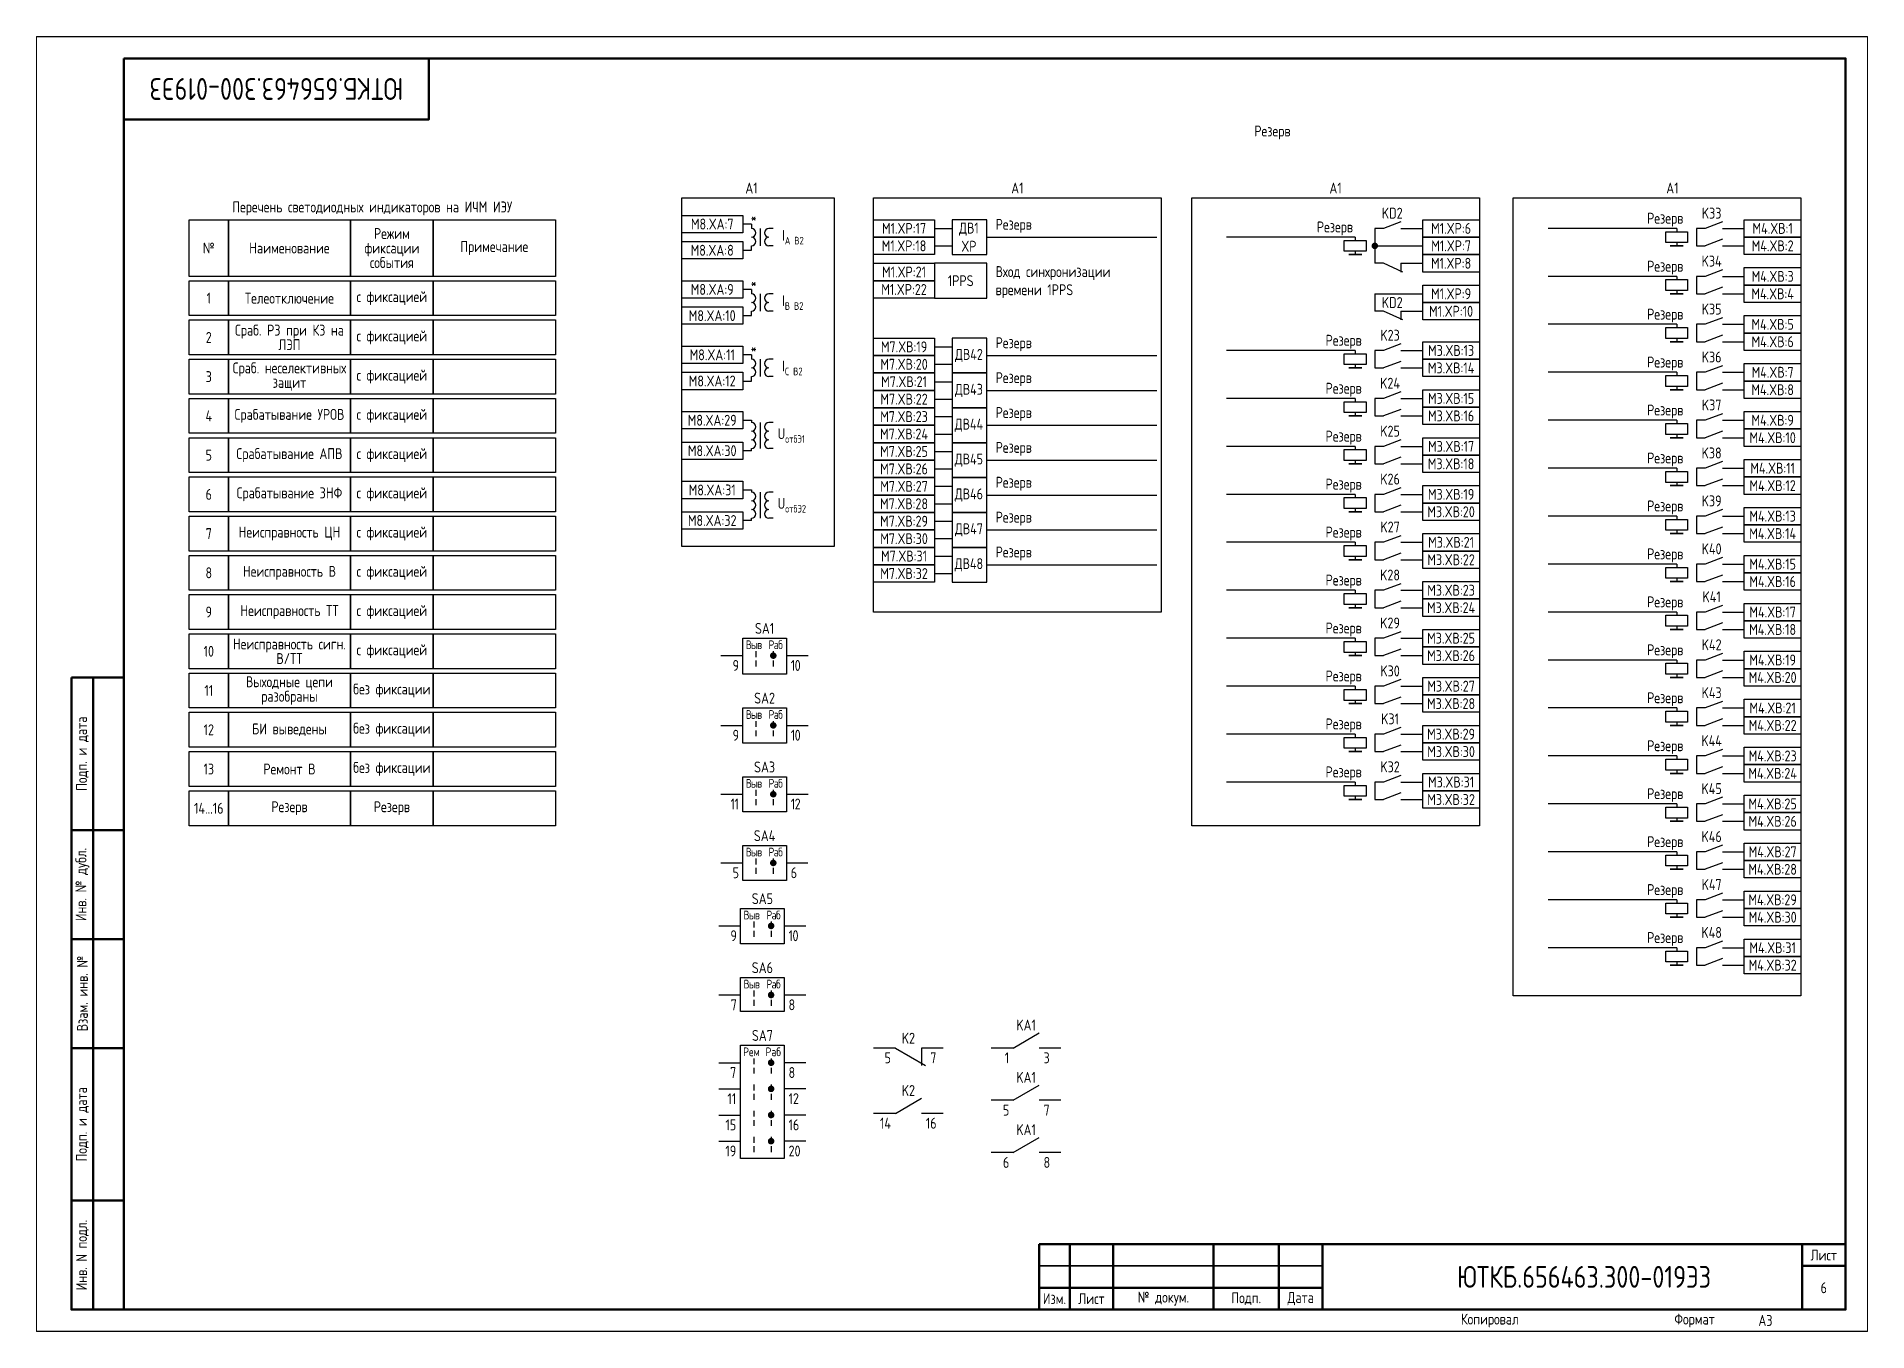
# Paper-space layout 'Лист6' of a CAD drawing. Header units: millimetres, sheet in inches. Extents: x 148.5 to 172.1, y 96.7 to 113.3.
# The model-space entities are those that its viewports show. They can reach past a viewport. Long polylines and large blocks are cut down to what shows.
import ezdxf

# ---------------------------------------------------------------- set-up
doc = ezdxf.new("R2010")
doc.units = ezdxf.units.MM
doc.styles.add('Gost_type_A', font='GOST_A.TTF')

psp = doc.layouts.new('Лист6')

msp = doc.modelspace()

# ---------------------------------------------------------------- texts
at = {"insert": (2155, 285), "char_height": 5, "width": 70, "attachment_point": 5, "rotation": 180, "style": 'Gost_type_A'}
msp.add_mtext('ЮТКБ.656463.300-019Э3', dxfattribs=at)
at = {"char_height": 2.5, "style": 'Gost_type_A'}
for s, insert, width, attachment_point, line_spacing_factor in [('Резерв', (2383.5, 275), 197, 5, 0.9), ('A1', (2264, 261), 32, 8, 0.9), ('A1', (2325, 261), 66, 8, 0.9), ('A1', (2398, 261), 66, 8, 0.9), ('A1', (2475.27, 261), 59, 8, 0.9), ('Перечень светодиодных индикаторов на ИЧМ ИЭУ', (2177, 256), 84, 8, 0.9), ('Режим\\Pфиксации события', (2181.5, 248.5), 19, 5, 0.8), ('Резерв', (2402, 253), 37, 6, 0.8), ('№ ', (2139.5, 248.5), 9, 5, 0.8), ('Наименование ', (2158, 248.5), 28, 5, 0.8), ('Примечание', (2205, 248.5), 28, 5, 0.8), ('1', (2139.5, 237), 9, 5, 0.8), ('Телеотключение', (2158, 237), 28, 5, 0.8), ('с фиксацией', (2181.5, 237), 19, 5, 0.8), ('2', (2139.5, 228), 9, 5, 0.8), ('Сраб. РЗ при КЗ на ЛЭП ', (2158, 228), 28, 5, 0.8), ('с фиксацией', (2181.5, 228), 19, 5, 0.8), ('3', (2139.5, 219), 9, 5, 0.8), ('Сраб. неселективных защит ', (2158, 219), 28, 5, 0.8), ('с фиксацией', (2181.5, 219), 19, 5, 0.8), ('4', (2139.5, 210), 9, 5, 0.8), ('Срабатывание УРОВ', (2158, 210), 28, 5, 0.8), ('с фиксацией', (2181.5, 210), 19, 5, 0.8), ('5', (2139.5, 201), 9, 5, 0.8), ('Срабатывание АПВ', (2158, 201), 28, 5, 0.8), ('с фиксацией', (2181.5, 201), 19, 5, 0.8), ('6', (2139.5, 192), 9, 5, 0.8), ('Срабатывание ЗНФ', (2158, 192), 28, 5, 0.8), ('с фиксацией', (2181.5, 192), 19, 5, 0.8), ('7', (2139.5, 183), 9, 5, 0.8), ('Неисправность ЦН ', (2158, 183), 28, 5, 0.8), ('с фиксацией', (2181.5, 183), 19, 5, 0.8), ('8', (2139.5, 174), 9, 5, 0.8), ('Неисправность В', (2158, 174), 28, 5, 0.8), ('с фиксацией', (2181.5, 174), 19, 5, 0.8), ('9', (2139.5, 165), 9, 5, 0.8), ('Неисправность ТТ ', (2158, 165), 28, 5, 0.8), ('с фиксацией', (2181.5, 165), 19, 5, 0.8), ('10', (2139.5, 156), 9, 5, 0.8), ('Неисправность сигн. В/ТТ ', (2158, 156), 28, 5, 0.8), ('с фиксацией', (2181.5, 156), 19, 5, 0.8), ('11', (2139.5, 147), 9, 5, 0.8), ('Выходные цепи разобраны ', (2158, 147), 28, 5, 0.8), ('без фиксации', (2181.5, 147), 19, 5, 0.8), ('12', (2139.5, 138), 9, 5, 0.8), ('БИ выведены ', (2158, 138), 28, 5, 0.8), ('без фиксации', (2181.5, 138), 19, 5, 0.8), ('13', (2139.5, 129), 9, 5, 0.8), ('Ремонт В', (2158, 129), 28, 5, 0.8), ('без фиксации', (2181.5, 129), 19, 5, 0.8), ('14...16', (2139.5, 120), 9, 5, 0.8), ('Резерв', (2158, 120), 28, 5, 0.8), ('Резерв', (2181.5, 120), 19, 5, 0.8)]:
    msp.add_mtext(s, dxfattribs=dict(at, insert=insert, width=width, attachment_point=attachment_point, line_spacing_factor=line_spacing_factor))
at = {"style": 'Gost_type_A'}
for s, insert, char_height, width, attachment_point in [('KD2', (2411, 256.5), 2.5, 8, 5), ('Резерв', (2477.77, 255), 2.5, 31.0015, 6), ('K33', (2484.27, 256.5), 2.5, 5, 5), ('M8.XA:7', (2255, 254), 2.5, 14, 5), ('*', (2264.5, 255.5), 2.5, 3, 5), ('\\A1;I{\\H0.7x;\\S^ A B2;}', (2271, 251), 2.5, 8, 4), ('M1.XP:17', (2299, 253), 2.5, 14, 5), ('ДВ1 XP', (2313.88, 251), 2.5, 7.7588, 5), ('Резерв', (2320, 252), 2.5, 27.8465, 7), ('M1.XP:6', (2424.5, 253), 2.5, 13, 5), ('M4.XВ:1', (2498.27, 253), 2.5, 13, 5), ('M8.XA:8', (2254.99, 247.99), 2.5, 14.018, 5), ('M1.XP:18', (2299, 249), 2.5, 14, 5), ('M1.XP:7', (2424.5, 249), 2.5, 13, 5), ('M4.XВ:2', (2498.27, 249), 2.5, 13, 5), ('M1.XP:21', (2299, 243), 2.5, 14, 5), ('Вход синхронизации\\Pвремени 1PPS', (2320, 237), 2.5, 35.9749, 7), ('M1.XP:8', (2424.5, 245), 2.5, 13, 5), ('Резерв', (2477.77, 244), 2.5, 31.0015, 6), ('K34', (2484.27, 245.5), 2.5, 5, 5), ('M8.XA:9', (2255, 239), 2.5, 14, 5), ('*', (2264.5, 240.5), 2.5, 3, 5), ('M1.XP:22', (2299, 239), 2.5, 14, 5), ('1PPS', (2312, 241), 2.5, 12, 5), ('M4.XВ:3', (2498.27, 242), 2.5, 13, 5), ('\\A1;I{\\H0.7x;\\S^ B B2;}', (2271, 236), 2.5, 8, 4), ('KD2', (2411, 236), 2.5, 8, 5), ('M1.XP:10', (2424.5, 234), 2.5, 13, 5), ('M1.XP:9', (2424.5, 238), 2.5, 13, 5), ('K35', (2484.27, 234.5), 2.5, 5, 5), ('M4.XВ:4', (2498.27, 238), 2.5, 13, 5), ('M8.XA:10', (2254.99, 232.99), 2.5, 14.018, 5), ('Резерв', (2477.77, 233), 2.5, 31.0015, 6), ('M4.XВ:5', (2498.27, 231), 2.5, 13, 5), ('M7.XВ:19', (2299, 225.84), 2.5, 14, 5), ('Резерв', (2320, 224.84), 2.5, 27.8465, 7), ('Резерв', (2404, 227), 2.5, 31.0015, 6), ('K23', (2410.5, 228.5), 2.5, 5, 5), ('M4.XВ:6', (2498.27, 227), 2.5, 13, 5), ('M8.XA:11', (2255, 224), 2.5, 14, 5), ('*', (2264.5, 225.5), 2.5, 3, 5), ('\\A1;I{\\H0.7x;\\S^ C B2;}', (2271, 221), 2.5, 8, 4), ('M7.XВ:20', (2299, 221.84), 2.5, 14, 5), ('ДВ42', (2313.88, 223.84), 2.5, 7.7588, 5), ('M3.XВ:13', (2424.5, 225), 2.5, 13, 5), ('Резерв', (2477.77, 222), 2.5, 31.0015, 6), ('K36', (2484.27, 223.5), 2.5, 5, 5), ('M8.XA:12', (2254.99, 218), 2.5, 14.018, 5), ('M7.XВ:21', (2299, 217.84), 2.5, 14, 5), ('Резерв', (2320, 216.84), 2.5, 27.8465, 7), ('K24', (2410.5, 217.5), 2.5, 5, 5), ('M3.XВ:14', (2424.5, 221), 2.5, 13, 5), ('M4.XВ:7', (2498.27, 220), 2.5, 13, 5), ('M7.XВ:22', (2299, 213.84), 2.5, 14, 5), ('ДВ43', (2313.88, 215.84), 2.5, 7.7588, 5), ('Резерв', (2404, 216), 2.5, 31.0015, 6), ('M3.XВ:15', (2424.5, 214), 2.5, 13, 5), ('M4.XВ:8', (2498.27, 216), 2.5, 13, 5), ('M8.XA:29', (2254.99, 209), 2.5, 14.018, 5), ('M7.XВ:23', (2299, 209.84), 2.5, 14, 5), ('Резерв', (2320, 208.84), 2.5, 27.8465, 7), ('M3.XВ:16', (2424.5, 210), 2.5, 13, 5), ('Резерв', (2477.77, 211), 2.5, 31.0015, 6), ('K37', (2484.27, 212.5), 2.5, 5, 5), ('M4.XВ:9', (2498.27, 209), 2.5, 13, 5), ('\\A1;U{\\H0.7x;\\S^ отбЭ1;}', (2270, 205.5), 2.5, 12, 4), ('M7.XВ:24', (2299, 205.84), 2.5, 14, 5), ('ДВ44', (2313.88, 207.84), 2.5, 7.7588, 5), ('Резерв', (2404, 205), 2.5, 31.0015, 6), ('K25', (2410.5, 206.5), 2.5, 5, 5), ('M4.XВ:10', (2498.27, 205), 2.5, 13, 5), ('M8.XA:30', (2254.99, 202), 2.5, 14.018, 5), ('M7.XВ:25', (2299, 201.84), 2.5, 14, 5), ('Резерв', (2320, 200.84), 2.5, 27.8465, 7), ('M3.XВ:17', (2424.5, 203), 2.5, 13, 5), ('K38', (2484.27, 201.5), 2.5, 5, 5), ('M7.XВ:26', (2299, 197.84), 2.5, 14, 5), ('ДВ45', (2313.88, 199.84), 2.5, 7.7588, 5), ('M3.XВ:18', (2424.5, 199), 2.5, 13, 5), ('Резерв', (2477.77, 200), 2.5, 31.0015, 6), ('M4.XВ:11', (2498.27, 198), 2.5, 13, 5), ('M8.XA:31', (2254.99, 193), 2.5, 14.018, 5), ('M7.XВ:27', (2299, 193.84), 2.5, 14, 5), ('ДВ46', (2313.88, 191.84), 2.5, 7.7588, 5), ('Резерв', (2320, 192.84), 2.5, 27.8465, 7), ('Резерв', (2404, 194), 2.5, 31.0015, 6), ('K26', (2410.5, 195.5), 2.5, 5, 5), ('M3.XВ:19', (2424.5, 192), 2.5, 13, 5), ('M4.XВ:12', (2498.27, 194), 2.5, 13, 5), ('\\A1;U{\\H0.7x;\\S^ отбЭ2;}', (2270, 189.5), 2.5, 12, 4), ('M7.XВ:28', (2299, 189.84), 2.5, 14, 5), ('M3.XВ:20', (2424.5, 188), 2.5, 13, 5), ('Резерв', (2477.77, 189), 2.5, 31.0015, 6), ('K39', (2484.27, 190.5), 2.5, 5, 5), ('M8.XA:32', (2254.99, 186), 2.5, 14.018, 5), ('M7.XВ:29', (2299, 185.84), 2.5, 14, 5), ('ДВ47', (2313.88, 183.84), 2.5, 7.7588, 5), ('Резерв', (2320, 184.84), 2.5, 27.8465, 7), ('K27', (2410.5, 184.5), 2.5, 5, 5), ('M4.XВ:13', (2498.27, 187), 2.5, 13, 5), ('M7.XВ:30', (2299, 181.84), 2.5, 14, 5), ('Резерв', (2404, 183), 2.5, 31.0015, 6), ('M3.XВ:21', (2424.5, 181), 2.5, 13, 5), ('K40', (2484.27, 179.5), 2.5, 5, 5), ('M4.XВ:14', (2498.27, 183), 2.5, 13, 5), ('M7.XВ:31', (2299, 177.84), 2.5, 14, 5), ('ДВ48', (2313.88, 175.84), 2.5, 7.7588, 5), ('Резерв', (2320, 176.84), 2.5, 27.8465, 7), ('M3.XВ:22', (2424.5, 177), 2.5, 13, 5), ('Резерв', (2477.77, 178), 2.5, 31.0015, 6), ('M4.XВ:15', (2498.27, 176), 2.5, 13, 5), ('M7.XВ:32', (2299, 173.84), 2.5, 14, 5), ('Резерв', (2404, 172), 2.5, 31.0015, 6), ('K28', (2410.5, 173.5), 2.5, 5, 5), ('M4.XВ:16', (2498.27, 172), 2.5, 13, 5), ('M3.XВ:23', (2424.5, 170), 2.5, 13, 5), ('Резерв', (2477.77, 167), 2.5, 31.0015, 6), ('K41', (2484.27, 168.5), 2.5, 5, 5), ('M3.XВ:24', (2424.5, 166), 2.5, 13, 5), ('M4.XВ:17', (2498.27, 165), 2.5, 13, 5), ('SA1', (2267, 160), 2.5, 10, 8), ('Резерв', (2404, 161), 2.5, 31.0015, 6), ('K29', (2410.5, 162.5), 2.5, 5, 5), ('M3.XВ:25', (2424.5, 159), 2.5, 13, 5), ('M4.XВ:18', (2498.27, 161), 2.5, 13, 5), ('{\\T0.9;Выв}', (2264.5, 157.5), 2, 5, 5), ('{\\T0.9;Раб}', (2269.5, 157.5), 2, 5, 5), ('M3.XВ:26', (2424.5, 155), 2.5, 13, 5), ('Резерв', (2477.77, 156), 2.5, 31.0015, 6), ('K42', (2484.27, 157.5), 2.5, 5, 5), ('{\\T0.9;9}', (2261, 154), 2.5, 5, 3), ('{\\T0.9;10}', (2273, 154), 2.5, 5, 1), ('Резерв', (2404, 150), 2.5, 31.0015, 6), ('K30', (2410.5, 151.5), 2.5, 5, 5), ('M4.XВ:20', (2498.27, 150), 2.5, 13, 5), ('M4.XВ:19', (2498.27, 154), 2.5, 13, 5), ('M3.XВ:27', (2424.5, 148), 2.5, 13, 5), ('K43', (2484.27, 146.5), 2.5, 5, 5), ('SA2', (2267, 144), 2.5, 10, 8), ('M3.XВ:28', (2424.5, 144), 2.5, 13, 5), ('Резерв', (2477.77, 145), 2.5, 31.0015, 6), ('M4.XВ:21', (2498.27, 143), 2.5, 13, 5), ('{\\T0.9;Выв}', (2264.5, 141.5), 2, 5, 5), ('{\\T0.9;Раб}', (2269.5, 141.5), 2, 5, 5), ('Резерв', (2404, 139), 2.5, 31.0015, 6), ('K31', (2410.5, 140.5), 2.5, 5, 5), ('M4.XВ:22', (2498.27, 139), 2.5, 13, 5), ('{\\T0.9;9}', (2261, 138), 2.5, 5, 3), ('{\\T0.9;10}', (2273, 138), 2.5, 5, 1), ('M3.XВ:29', (2424.5, 137), 2.5, 13, 5), ('Резерв', (2477.77, 134), 2.5, 31.0015, 6), ('K44', (2484.27, 135.5), 2.5, 5, 5), ('SA3', (2267, 128.21), 2.5, 10, 8), ('K32', (2410.5, 129.5), 2.5, 5, 5), ('M3.XВ:30', (2424.5, 133), 2.5, 13, 5), ('M4.XВ:23', (2498.27, 132), 2.5, 13, 5), ('{\\T0.9;Выв}', (2264.5, 125.71), 2, 5, 5), ('{\\T0.9;Раб}', (2269.5, 125.71), 2, 5, 5), ('Резерв', (2404, 128), 2.5, 31.0015, 6), ('M3.XВ:31', (2424.5, 126), 2.5, 13, 5), ('M4.XВ:24', (2498.27, 128), 2.5, 13, 5), ('{\\T0.9;11}', (2261, 122.21), 2.5, 5, 3), ('{\\T0.9;12}', (2273, 122.21), 2.5, 5, 1), ('M3.XВ:32', (2424.5, 122), 2.5, 13, 5), ('Резерв', (2477.77, 123), 2.5, 31.0015, 6), ('K45', (2484.27, 124.5), 2.5, 5, 5), ('M4.XВ:25', (2498.27, 121), 2.5, 13, 5), ('M4.XВ:26', (2498.27, 117), 2.5, 13, 5), ('SA4', (2267, 112.45), 2.5, 10, 8), ('Резерв', (2477.77, 112), 2.5, 31.0015, 6), ('K46', (2484.27, 113.5), 2.5, 5, 5), ('{\\T0.9;Выв}', (2264.5, 109.95), 2, 5, 5), ('{\\T0.9;Раб}', (2269.5, 109.95), 2, 5, 5), ('M4.XВ:27', (2498.27, 110), 2.5, 13, 5), ('{\\T0.9;5}', (2261, 106.45), 2.5, 5, 3), ('{\\T0.9;6}', (2273, 106.45), 2.5, 5, 1), ('M4.XВ:28', (2498.27, 106), 2.5, 13, 5), ('Резерв', (2477.77, 101), 2.5, 31.0015, 6), ('K47', (2484.27, 102.5), 2.5, 5, 5), ('SA5', (2266.5, 98), 2.5, 10, 8), ('M4.XВ:29', (2498.27, 99), 2.5, 13, 5), ('{\\T0.9;Выв}', (2264, 95.5), 2, 5, 5), ('{\\T0.9;Раб}', (2269, 95.5), 2, 5, 5), ('K48', (2484.27, 91.5), 2.5, 5, 5), ('M4.XВ:30', (2498.27, 95), 2.5, 13, 5), ('{\\T0.9;9}', (2260.5, 92), 2.5, 5, 3), ('{\\T0.9;10}', (2272.5, 92), 2.5, 5, 1), ('Резерв', (2477.77, 90), 2.5, 31.0015, 6), ('M4.XВ:31', (2498.27, 88), 2.5, 13, 5), ('SA6', (2266.5, 82.16), 2.5, 10, 8), ('M4.XВ:32', (2498.27, 84), 2.5, 13, 5), ('{\\T0.9;Выв}', (2264, 79.66), 2, 5, 5), ('{\\T0.9;Раб}', (2269, 79.66), 2, 5, 5), ('{\\T0.9;7}', (2260.5, 76.16), 2.5, 5, 3), ('{\\T0.9;8}', (2272.5, 76.16), 2.5, 5, 1), ('KA1', (2327, 69), 2.5, 18, 8), ('SA7', (2266.5, 66.62), 2.5, 10, 8), ('K2', (2300, 66), 2.5, 10, 8), ('Рем', (2264, 64.12), 2, 5, 5), ('Раб', (2269, 64.12), 2, 5, 5), ('5', (2296, 64), 2.5, 6, 3), ('7', (2305, 64), 2.5, 6, 1), ('{\\T0.9;1}', (2323, 64), 2.5, 5, 3), ('{\\T0.9;3}', (2331, 64), 2.5, 5, 1), ('7', (2260.5, 60.62), 2.5, 5, 3), ('8', (2272.5, 60.62), 2.5, 5, 1), ('KA1', (2327, 57), 2.5, 18, 8), ('11', (2260.5, 54.62), 2.5, 5, 3), ('12', (2272.5, 54.62), 2.5, 5, 1), ('K2', (2300, 54), 2.5, 10, 8), ('{\\T0.9;5}', (2323, 52), 2.5, 5, 3), ('{\\T0.9;7}', (2331, 52), 2.5, 5, 1), ('15', (2260.5, 48.62), 2.5, 5, 3), ('16', (2272.5, 48.62), 2.5, 5, 1), ('14', (2296, 49), 2.5, 6, 3), ('16', (2304, 49), 2.5, 6, 1), ('KA1', (2327, 45), 2.5, 18, 8), ('19', (2260.5, 42.62), 2.5, 5, 3), ('20', (2272.5, 42.62), 2.5, 5, 1), ('{\\T0.9;6}', (2323, 40), 2.5, 5, 3), ('{\\T0.9;8}', (2331, 40), 2.5, 5, 1), ('ЮТКБ.656463.300-019Э3', (2455, 12.5), 5, 120, 5), ('6', (2510, 10), 2.5, 10, 5), ('A3', (2495, 2.5), 2.5, 20, 4)]:
    msp.add_mtext(s, dxfattribs=dict(at, insert=insert, char_height=char_height, width=width, attachment_point=attachment_point))

# ---------------------------------------------------------------- blocks, each defined once
blk = doc.blocks.new('Формат_А3')
blk.add_lwpolyline([(-420, 297), (0, 297), (0, 0), (-420, 0)], close=True)
at = {"lineweight": 50}
blk.add_lwpolyline([(-400, 292), (-5, 292), (-5, 5), (-400, 5)], close=True, dxfattribs=at)
blk = doc.blocks.new('Штамп левый нижний')
at = {"lineweight": 50}
for points in [[(-12, 145), (-7, 145), (-7, 110), (-12, 110)], [(-7, 145), (0, 145), (0, 110), (-7, 110)], [(-12, 110), (-7, 110), (-7, 85), (-12, 85)], [(-7, 110), (0, 110), (0, 85), (-7, 85)], [(-12, 85), (-7, 85), (-7, 60), (-12, 60)], [(-7, 85), (0, 85), (0, 60), (-7, 60)], [(-12, 60), (-7, 60), (-7, 25), (-12, 25)], [(-7, 60), (0, 60), (0, 25), (-7, 25)], [(-12, 25), (-7, 25), (-7, 0), (-12, 0)], [(-7, 25), (0, 25), (0, 0), (-7, 0)]]:
    blk.add_lwpolyline(points, close=True, dxfattribs=at)
at = {"char_height": 2.5, "attachment_point": 5, "rotation": 90, "style": 'Gost_type_A'}
for s, insert, width in [('Подп. и дата', (-9.5, 127.5), 35), ('Инв. № дубл.', (-9.5, 97.5), 25), ('Взам. инв. №', (-9.5, 72.5), 25), ('Подп. и дата', (-9.5, 42.5), 35), ('Инв. N подл.', (-9.5, 12.5), 25)]:
    blk.add_mtext(s, dxfattribs=dict(at, insert=insert, width=width))
blk = doc.blocks.new('Штамп малый нижний')
at = {"lineweight": 50}
for points in [[(-185, 15), (-178, 15), (-178, 5), (-185, 5)], [(-178, 15), (-168, 15), (-168, 5), (-178, 5)], [(-168, 15), (-145, 15), (-145, 5), (-168, 5)], [(-145, 15), (-130, 15), (-130, 5), (-145, 5)], [(-130, 15), (-120, 15), (-120, 5), (-130, 5)], [(-120, 15), (-10, 15), (-10, 0), (-120, 0)], [(-10, 15), (0, 15), (0, 10), (-10, 10)], [(-10, 10), (0, 10), (0, 0), (-10, 0)], [(-185, 5), (-178, 5), (-178, 0), (-185, 0)], [(-178, 5), (-168, 5), (-168, 0), (-178, 0)], [(-168, 5), (-145, 5), (-145, 0), (-168, 0)], [(-145, 5), (-130, 5), (-130, 0), (-145, 0)], [(-130, 5), (-120, 5), (-120, 0), (-130, 0)]]:
    blk.add_lwpolyline(points, close=True, dxfattribs=at)
for points in [[(-185, 15), (-178, 15), (-178, 10), (-185, 10)], [(-178, 15), (-168, 15), (-168, 10), (-178, 10)], [(-168, 15), (-145, 15), (-145, 10), (-168, 10)], [(-145, 15), (-130, 15), (-130, 10), (-145, 10)], [(-130, 15), (-120, 15), (-120, 10), (-130, 10)], [(-185, 10), (-178, 10), (-178, 5), (-185, 5)], [(-178, 10), (-168, 10), (-168, 5), (-178, 5)], [(-168, 10), (-145, 10), (-145, 5), (-168, 5)], [(-145, 10), (-130, 10), (-130, 5), (-145, 5)], [(-130, 10), (-120, 10), (-120, 5), (-130, 5)]]:
    blk.add_lwpolyline(points, close=True)
at = {"char_height": 2.5, "style": 'Gost_type_A'}
for s, insert, width, attachment_point in [('Лист', (-5, 12.5), 10, 5), ('Изм.', (-181.5, 2.5), 7, 5), ('Лист', (-173, 2.5), 10, 5), ('№ докум.', (-156.5, 2.5), 23, 5), ('Подп.', (-137.5, 2.5), 15, 5), ('Дата', (-125, 2.5), 10, 5), ('Копировал', (-75, -2.53), 13.1202, 6), ('Формат', (-30, -2.53), 13.1202, 6)]:
    blk.add_mtext(s, dxfattribs=dict(at, insert=insert, width=width, attachment_point=attachment_point))
blk = doc.blocks.new('Штамп угловой верхний')
at = {"lineweight": 50}
blk.add_lwpolyline([(0, 0), (70, 0), (70, -14), (0, -14)], close=True, dxfattribs=at)
blk = doc.blocks.new('POINT')
at = {"const_width": 0.75}
blk.add_lwpolyline([(-0.375, 0, 1), (0.375, 0, 1)], format="xyb", close=True, dxfattribs=at)
blk = doc.blocks.new('Переключатель_положение')
for p, q in [((2, 1), (2, -0.34)), ((2, -1.14), (2, -2.49))]:
    blk.add_line(p, q)

# ---------------------------------------------------------------- linework, layer by layer
for p, q in [((2264, 254), (2262, 254)), ((2306, 253), (2310, 253)), ((2476.27, 253), (2446.77, 253)), ((2476.27, 253), (2476.27, 252.25)), ((2262, 248), (2264, 248)), ((2306, 249), (2310, 249)), ((2318, 251), (2357, 251)), ((2402.5, 251), (2373, 251)), ((2402.5, 251), (2402.5, 250.25)), ((2476.27, 249.75), (2476.27, 249)), ((2402.5, 247.75), (2402.5, 247)), ((2413, 245), (2413, 243)), ((2476.27, 242), (2446.77, 242)), ((2476.27, 242), (2476.27, 241.25)), ((2264, 239), (2262, 239)), ((2407, 238), (2407, 234)), ((2476.27, 238.75), (2476.27, 238)), ((2262, 233), (2264, 233)), ((2413, 234), (2413, 232)), ((2476.27, 231), (2446.77, 231)), ((2476.27, 231), (2476.27, 230.25)), ((2476.27, 227.75), (2476.27, 227)), ((2264, 224), (2262, 224)), ((2306, 225.84), (2310, 225.84)), ((2318, 223.84), (2357, 223.84)), ((2402.5, 225), (2373, 225)), ((2402.5, 225), (2402.5, 224.25)), ((2306, 221.84), (2310, 221.84)), ((2402.5, 221.75), (2402.5, 221)), ((2476.27, 220), (2446.77, 220)), ((2476.27, 220), (2476.27, 219.25)), ((2262, 218), (2264, 218)), ((2306, 217.84), (2310, 217.84)), ((2318, 215.84), (2357, 215.84)), ((2476.27, 216.75), (2476.27, 216)), ((2306, 213.84), (2310, 213.84)), ((2402.5, 214), (2373, 214)), ((2402.5, 214), (2402.5, 213.25)), ((2402.5, 210.75), (2402.5, 210)), ((2306, 209.84), (2310, 209.84)), ((2306, 205.84), (2310, 205.84)), ((2318, 207.84), (2357, 207.84)), ((2476.27, 209), (2446.77, 209)), ((2476.27, 209), (2476.27, 208.25)), ((2306, 201.84), (2310, 201.84)), ((2402.5, 203), (2373, 203)), ((2402.5, 203), (2402.5, 202.25)), ((2476.27, 205.75), (2476.27, 205)), ((2306, 197.84), (2310, 197.84)), ((2318, 199.84), (2357, 199.84)), ((2402.5, 199.75), (2402.5, 199)), ((2476.27, 198), (2446.77, 198)), ((2476.27, 198), (2476.27, 197.25)), ((2306, 193.84), (2310, 193.84)), ((2476.27, 194.75), (2476.27, 194)), ((2306, 189.84), (2310, 189.84)), ((2318, 191.84), (2357, 191.84)), ((2402.5, 192), (2373, 192)), ((2402.5, 192), (2402.5, 191.25)), ((2306, 185.84), (2310, 185.84)), ((2402.5, 188.75), (2402.5, 188)), ((2476.27, 187), (2446.77, 187)), ((2476.27, 187), (2476.27, 186.25)), ((2306, 181.84), (2310, 181.84)), ((2318, 183.84), (2357, 183.84)), ((2402.5, 181), (2373, 181)), ((2402.5, 181), (2402.5, 180.25)), ((2476.27, 183.75), (2476.27, 183)), ((2306, 177.84), (2310, 177.84)), ((2402.5, 177.75), (2402.5, 177)), ((2306, 173.84), (2310, 173.84)), ((2318, 175.84), (2357, 175.84)), ((2476.27, 176), (2446.77, 176)), ((2476.27, 176), (2476.27, 175.25)), ((2476.27, 172.75), (2476.27, 172)), ((2402.5, 170), (2373, 170)), ((2402.5, 170), (2402.5, 169.25)), ((2402.5, 166.75), (2402.5, 166)), ((2476.27, 165), (2446.77, 165)), ((2476.27, 165), (2476.27, 164.25)), ((2476.27, 161.75), (2476.27, 161)), ((2402.5, 159), (2373, 159)), ((2402.5, 159), (2402.5, 158.25)), ((2402.5, 155.75), (2402.5, 155)), ((2257, 155), (2262, 155)), ((2272, 155), (2277, 155)), ((2476.27, 154), (2446.77, 154)), ((2476.27, 154), (2476.27, 153.25)), ((2402.5, 148), (2373, 148)), ((2402.5, 148), (2402.5, 147.25)), ((2476.27, 150.75), (2476.27, 150)), ((2402.5, 144.75), (2402.5, 144)), ((2476.27, 143), (2446.77, 143)), ((2476.27, 143), (2476.27, 142.25)), ((2257, 139), (2262, 139)), ((2272, 139), (2277, 139)), ((2476.27, 139.75), (2476.27, 139)), ((2402.5, 137), (2373, 137)), ((2402.5, 137), (2402.5, 136.25)), ((2402.5, 133.75), (2402.5, 133)), ((2476.27, 132), (2446.77, 132)), ((2476.27, 132), (2476.27, 131.25)), ((2402.5, 126), (2373, 126)), ((2402.5, 126), (2402.5, 125.25)), ((2476.27, 128.75), (2476.27, 128)), ((2257, 123.21), (2262, 123.21)), ((2272, 123.21), (2277, 123.21)), ((2402.5, 122.75), (2402.5, 122)), ((2476.27, 121), (2446.77, 121)), ((2476.27, 121), (2476.27, 120.25)), ((2476.27, 117.75), (2476.27, 117)), ((2476.27, 110), (2446.77, 110)), ((2476.27, 110), (2476.27, 109.25)), ((2256.93, 107.45), (2262, 107.45)), ((2256.93, 107.45), (2262, 107.45)), ((2272, 107.45), (2276.93, 107.45)), ((2272, 107.45), (2276.93, 107.45)), ((2476.27, 106.75), (2476.27, 106)), ((2476.27, 99), (2446.77, 99)), ((2476.27, 99), (2476.27, 98.25)), ((2256.5, 93), (2261.5, 93)), ((2271.5, 93), (2276.5, 93)), ((2476.27, 95.75), (2476.27, 95)), ((2476.27, 88), (2446.77, 88)), ((2476.27, 88), (2476.27, 87.25)), ((2476.27, 84.75), (2476.27, 84)), ((2256.5, 77.16), (2261.5, 77.16)), ((2271.5, 77.16), (2276.5, 77.16)), ((2324, 65), (2330, 68.46)), ((2297, 65), (2292, 65)), ((2297, 65), (2303.92, 61)), ((2303, 65), (2303, 61)), ((2308, 65), (2303, 65)), ((2324, 65), (2319, 65)), ((2335, 65), (2330, 65)), ((2256.5, 61.62), (2261.5, 61.62)), ((2276.5, 61.62), (2271.5, 61.62)), ((2256.5, 55.62), (2261.5, 55.62)), ((2276.5, 55.62), (2271.5, 55.62)), ((2324, 53), (2330, 56.46)), ((2297, 50), (2303, 53.46)), ((2324, 53), (2319, 53)), ((2335, 53), (2330, 53)), ((2256.5, 49.62), (2261.5, 49.62)), ((2276.5, 49.62), (2271.5, 49.62)), ((2297, 50), (2292, 50)), ((2308, 50), (2303, 50)), ((2256.5, 43.62), (2261.5, 43.62)), ((2276.5, 43.62), (2271.5, 43.62)), ((2324, 41), (2330, 44.46)), ((2324, 41), (2319, 41)), ((2335, 41), (2330, 41))]:
    msp.add_line(p, q)
at = {"ltscale": 4}
for p, q in [((2264, 254), (2264, 253)), ((2264, 253.5), (2264, 253)), ((2266, 253), (2266, 249)), ((2266, 253), (2266, 249)), ((2269, 253), (2268, 253)), ((2269, 253), (2268, 253)), ((2264, 248), (2264, 249)), ((2269, 249), (2268, 249)), ((2269, 249), (2268, 249)), ((2264, 239), (2264, 238)), ((2264, 238.5), (2264, 238)), ((2266, 238), (2266, 234)), ((2266, 238), (2266, 234)), ((2269, 238), (2268, 238)), ((2269, 238), (2268, 238)), ((2264, 233), (2264, 234)), ((2269, 234), (2268, 234)), ((2269, 234), (2268, 234)), ((2264, 224), (2264, 223)), ((2264, 223.5), (2264, 223)), ((2266, 223), (2266, 219)), ((2266, 223), (2266, 219)), ((2269, 223), (2268, 223)), ((2269, 223), (2268, 223)), ((2264, 218), (2264, 219)), ((2269, 219), (2268, 219)), ((2269, 219), (2268, 219)), ((2262, 209), (2264, 209)), ((2264, 209), (2264, 208.5)), ((2264, 209), (2264, 208.5)), ((2266, 208.5), (2266, 204.5)), ((2266, 206.5), (2266, 202.5)), ((2269, 208.5), (2268, 208.5)), ((2264, 202), (2262, 202)), ((2264, 202), (2264, 202.5)), ((2269, 202.5), (2268, 202.5)), ((2262, 193), (2264, 193)), ((2264, 193), (2264, 192.5)), ((2264, 193), (2264, 192.5)), ((2266, 192.5), (2266, 188.5)), ((2266, 190.5), (2266, 186.5)), ((2269, 192.5), (2268, 192.5)), ((2264, 186), (2262, 186)), ((2264, 186), (2264, 186.5)), ((2269, 186.5), (2268, 186.5))]:
    msp.add_line(p, q, dxfattribs=at)
at = {"ltscale": 1.08}
for p, q in [((2409, 253), (2407, 253)), ((2407, 253), (2407, 245)), ((2413, 253), (2418, 253)), ((2482.77, 253), (2480.77, 253)), ((2480.77, 253), (2480.77, 249)), ((2486.77, 253), (2491.77, 253)), ((2407, 249), (2418, 249)), ((2480.77, 249), (2482.77, 249)), ((2486.77, 249), (2491.77, 249)), ((2409, 245), (2407, 245)), ((2413, 245), (2418, 245)), ((2482.77, 242), (2480.77, 242)), ((2480.77, 242), (2480.77, 238)), ((2486.77, 242), (2491.77, 242)), ((2407, 238), (2418, 238)), ((2480.77, 238), (2482.77, 238)), ((2486.77, 238), (2491.77, 238)), ((2409, 234), (2407, 234)), ((2413, 234), (2418, 234)), ((2482.77, 231), (2480.77, 231)), ((2480.77, 231), (2480.77, 227)), ((2486.77, 231), (2491.77, 231)), ((2480.77, 227), (2482.77, 227)), ((2486.77, 227), (2491.77, 227)), ((2409, 225), (2407, 225)), ((2407, 225), (2407, 221)), ((2413, 225), (2418, 225)), ((2407, 221), (2409, 221)), ((2413, 221), (2418, 221)), ((2482.77, 220), (2480.77, 220)), ((2480.77, 220), (2480.77, 216)), ((2486.77, 220), (2491.77, 220)), ((2480.77, 216), (2482.77, 216)), ((2486.77, 216), (2491.77, 216)), ((2409, 214), (2407, 214)), ((2407, 214), (2407, 210)), ((2413, 214), (2418, 214)), ((2407, 210), (2409, 210)), ((2413, 210), (2418, 210)), ((2482.77, 209), (2480.77, 209)), ((2480.77, 209), (2480.77, 205)), ((2486.77, 209), (2491.77, 209)), ((2409, 203), (2407, 203)), ((2407, 203), (2407, 199)), ((2413, 203), (2418, 203)), ((2480.77, 205), (2482.77, 205)), ((2486.77, 205), (2491.77, 205)), ((2407, 199), (2409, 199)), ((2413, 199), (2418, 199)), ((2482.77, 198), (2480.77, 198)), ((2480.77, 198), (2480.77, 194)), ((2486.77, 198), (2491.77, 198)), ((2480.77, 194), (2482.77, 194)), ((2486.77, 194), (2491.77, 194)), ((2409, 192), (2407, 192)), ((2407, 192), (2407, 188)), ((2413, 192), (2418, 192)), ((2407, 188), (2409, 188)), ((2413, 188), (2418, 188)), ((2482.77, 187), (2480.77, 187)), ((2480.77, 187), (2480.77, 183)), ((2486.77, 187), (2491.77, 187)), ((2409, 181), (2407, 181)), ((2407, 181), (2407, 177)), ((2413, 181), (2418, 181)), ((2480.77, 183), (2482.77, 183)), ((2486.77, 183), (2491.77, 183)), ((2407, 177), (2409, 177)), ((2413, 177), (2418, 177)), ((2482.77, 176), (2480.77, 176)), ((2480.77, 176), (2480.77, 172)), ((2486.77, 176), (2491.77, 176)), ((2409, 170), (2407, 170)), ((2407, 170), (2407, 166)), ((2413, 170), (2418, 170)), ((2480.77, 172), (2482.77, 172)), ((2486.77, 172), (2491.77, 172)), ((2407, 166), (2409, 166)), ((2413, 166), (2418, 166)), ((2482.77, 165), (2480.77, 165)), ((2480.77, 165), (2480.77, 161)), ((2486.77, 165), (2491.77, 165)), ((2480.77, 161), (2482.77, 161)), ((2486.77, 161), (2491.77, 161)), ((2409, 159), (2407, 159)), ((2407, 159), (2407, 155)), ((2413, 159), (2418, 159)), ((2407, 155), (2409, 155)), ((2413, 155), (2418, 155)), ((2482.77, 154), (2480.77, 154)), ((2480.77, 154), (2480.77, 150)), ((2486.77, 154), (2491.77, 154)), ((2409, 148), (2407, 148)), ((2407, 148), (2407, 144)), ((2413, 148), (2418, 148)), ((2480.77, 150), (2482.77, 150)), ((2486.77, 150), (2491.77, 150)), ((2407, 144), (2409, 144)), ((2413, 144), (2418, 144)), ((2482.77, 143), (2480.77, 143)), ((2480.77, 143), (2480.77, 139)), ((2486.77, 143), (2491.77, 143)), ((2480.77, 139), (2482.77, 139)), ((2486.77, 139), (2491.77, 139)), ((2409, 137), (2407, 137)), ((2407, 137), (2407, 133)), ((2413, 137), (2418, 137)), ((2407, 133), (2409, 133)), ((2413, 133), (2418, 133)), ((2482.77, 132), (2480.77, 132)), ((2480.77, 132), (2480.77, 128)), ((2486.77, 132), (2491.77, 132)), ((2480.77, 128), (2482.77, 128)), ((2486.77, 128), (2491.77, 128)), ((2409, 126), (2407, 126)), ((2407, 126), (2407, 122)), ((2407, 122), (2409, 122)), ((2413, 126), (2418, 126)), ((2413, 122), (2418, 122)), ((2482.77, 121), (2480.77, 121)), ((2480.77, 121), (2480.77, 117)), ((2486.77, 121), (2491.77, 121)), ((2480.77, 117), (2482.77, 117)), ((2486.77, 117), (2491.77, 117)), ((2482.77, 110), (2480.77, 110)), ((2480.77, 110), (2480.77, 106)), ((2486.77, 110), (2491.77, 110)), ((2480.77, 106), (2482.77, 106)), ((2486.77, 106), (2491.77, 106)), ((2482.77, 99), (2480.77, 99)), ((2480.77, 99), (2480.77, 95)), ((2486.77, 99), (2491.77, 99)), ((2480.77, 95), (2482.77, 95)), ((2486.77, 95), (2491.77, 95)), ((2482.77, 88), (2480.77, 88)), ((2480.77, 88), (2480.77, 84)), ((2480.77, 84), (2482.77, 84)), ((2486.77, 88), (2491.77, 88)), ((2486.77, 84), (2491.77, 84))]:
    msp.add_line(p, q, dxfattribs=at)
at = {"ltscale": 4.32}
for p, q in [((2413, 254.5), (2409, 253)), ((2486.77, 254.5), (2482.77, 253)), ((2486.77, 250.5), (2482.77, 249)), ((2413.39, 243), (2409, 245)), ((2486.77, 243.5), (2482.77, 242)), ((2486.77, 239.5), (2482.77, 238)), ((2413.39, 232), (2409, 234)), ((2486.77, 232.5), (2482.77, 231)), ((2486.77, 228.5), (2482.77, 227)), ((2413, 226.5), (2409, 225)), ((2413, 222.5), (2409, 221)), ((2486.77, 221.5), (2482.77, 220)), ((2413, 215.5), (2409, 214)), ((2486.77, 217.5), (2482.77, 216)), ((2413, 211.5), (2409, 210)), ((2486.77, 210.5), (2482.77, 209)), ((2486.77, 206.5), (2482.77, 205)), ((2413, 204.5), (2409, 203)), ((2413, 200.5), (2409, 199)), ((2486.77, 199.5), (2482.77, 198)), ((2413, 193.5), (2409, 192)), ((2486.77, 195.5), (2482.77, 194)), ((2413, 189.5), (2409, 188)), ((2486.77, 188.5), (2482.77, 187)), ((2413, 182.5), (2409, 181)), ((2486.77, 184.5), (2482.77, 183)), ((2413, 178.5), (2409, 177)), ((2486.77, 177.5), (2482.77, 176)), ((2486.77, 173.5), (2482.77, 172)), ((2413, 171.5), (2409, 170)), ((2413, 167.5), (2409, 166)), ((2486.77, 166.5), (2482.77, 165)), ((2413, 160.5), (2409, 159)), ((2486.77, 162.5), (2482.77, 161)), ((2413, 156.5), (2409, 155)), ((2486.77, 155.5), (2482.77, 154)), ((2486.77, 151.5), (2482.77, 150)), ((2413, 149.5), (2409, 148)), ((2413, 145.5), (2409, 144)), ((2486.77, 144.5), (2482.77, 143)), ((2486.77, 140.5), (2482.77, 139)), ((2413, 138.5), (2409, 137)), ((2413, 134.5), (2409, 133)), ((2486.77, 133.5), (2482.77, 132)), ((2413, 127.5), (2409, 126)), ((2486.77, 129.5), (2482.77, 128)), ((2413, 123.5), (2409, 122)), ((2486.77, 122.5), (2482.77, 121)), ((2486.77, 118.5), (2482.77, 117)), ((2486.77, 111.5), (2482.77, 110)), ((2486.77, 107.5), (2482.77, 106)), ((2486.77, 100.5), (2482.77, 99)), ((2486.77, 96.5), (2482.77, 95)), ((2486.77, 89.5), (2482.77, 88)), ((2486.77, 85.5), (2482.77, 84))]:
    msp.add_line(p, q, dxfattribs=at)
for points in [[(2817, 420), (2817, 0), (2520, 0), (2520, 420)], [(2248, 260), (2283, 260), (2283, 180), (2248, 180)], [(2292, 260), (2358, 260), (2358, 165), (2292, 165)], [(2365, 260), (2431, 260), (2431, 116), (2365, 116)], [(2438.77, 260), (2504.77, 260), (2504.77, 77), (2438.77, 77)], [(2135, 255), (2144, 255), (2144, 242), (2135, 242)], [(2144, 255), (2172, 255), (2172, 242), (2144, 242)], [(2172, 255), (2191, 255), (2191, 242), (2172, 242)], [(2191, 255), (2219, 255), (2219, 242), (2191, 242)], [(2248, 256), (2262, 256), (2262, 252), (2248, 252)], [(2292, 255), (2306, 255), (2306, 251), (2292, 251)], [(2418, 255), (2431, 255), (2431, 251), (2418, 251)], [(2478.77, 252.25), (2478.77, 249.75), (2473.77, 249.75), (2473.77, 252.25)], [(2491.77, 255), (2504.77, 255), (2504.77, 251), (2491.77, 251)], [(2248, 250), (2262, 250), (2262, 246), (2248, 246)], [(2292, 251), (2306, 251), (2306, 247), (2292, 247)], [(2405, 250.25), (2405, 247.75), (2400, 247.75), (2400, 250.25)], [(2418, 251), (2431, 251), (2431, 247), (2418, 247)], [(2477.77, 249), (2474.77, 249)], [(2491.77, 251), (2504.77, 251), (2504.77, 247), (2491.77, 247)], [(2292, 245), (2306, 245), (2306, 241), (2292, 241)], [(2404, 247), (2401, 247)], [(2418, 247), (2431, 247), (2431, 243), (2418, 243)], [(2491.77, 244), (2504.77, 244), (2504.77, 240), (2491.77, 240)], [(2135, 241), (2144, 241), (2144, 233), (2135, 233)], [(2144, 241), (2172, 241), (2172, 233), (2144, 233)], [(2172, 241), (2191, 241), (2191, 233), (2172, 233)], [(2191, 241), (2219, 241), (2219, 233), (2191, 233)], [(2248, 241), (2262, 241), (2262, 237), (2248, 237)], [(2292, 241), (2306, 241), (2306, 237), (2292, 237)], [(2418, 240), (2431, 240), (2431, 236), (2418, 236)], [(2478.77, 241.25), (2478.77, 238.75), (2473.77, 238.75), (2473.77, 241.25)], [(2491.77, 240), (2504.77, 240), (2504.77, 236), (2491.77, 236)], [(2418, 236), (2431, 236), (2431, 232), (2418, 232)], [(2477.77, 238), (2474.77, 238)], [(2135, 232), (2144, 232), (2144, 224), (2135, 224)], [(2144, 232), (2172, 232), (2172, 224), (2144, 224)], [(2172, 232), (2191, 232), (2191, 224), (2172, 224)], [(2191, 232), (2219, 232), (2219, 224), (2191, 224)], [(2248, 235), (2262, 235), (2262, 231), (2248, 231)], [(2491.77, 233), (2504.77, 233), (2504.77, 229), (2491.77, 229)], [(2292, 227.84), (2306, 227.84), (2306, 223.84), (2292, 223.84)], [(2418, 227), (2431, 227), (2431, 223), (2418, 223)], [(2478.77, 230.25), (2478.77, 227.75), (2473.77, 227.75), (2473.77, 230.25)], [(2477.77, 227), (2474.77, 227)], [(2491.77, 229), (2504.77, 229), (2504.77, 225), (2491.77, 225)], [(2135, 223), (2144, 223), (2144, 215), (2135, 215)], [(2144, 223), (2172, 223), (2172, 215), (2144, 215)], [(2172, 223), (2191, 223), (2191, 215), (2172, 215)], [(2191, 223), (2219, 223), (2219, 215), (2191, 215)], [(2248, 226), (2262, 226), (2262, 222), (2248, 222)], [(2292, 223.84), (2306, 223.84), (2306, 219.84), (2292, 219.84)], [(2405, 224.25), (2405, 221.75), (2400, 221.75), (2400, 224.25)], [(2418, 223), (2431, 223), (2431, 219), (2418, 219)], [(2248, 220), (2262, 220), (2262, 216), (2248, 216)], [(2292, 219.84), (2306, 219.84), (2306, 215.84), (2292, 215.84)], [(2404, 221), (2401, 221)], [(2478.77, 219.25), (2478.77, 216.75), (2473.77, 216.75), (2473.77, 219.25)], [(2491.77, 222), (2504.77, 222), (2504.77, 218), (2491.77, 218)], [(2292, 215.84), (2306, 215.84), (2306, 211.84), (2292, 211.84)], [(2418, 216), (2431, 216), (2431, 212), (2418, 212)], [(2477.77, 216), (2474.77, 216)], [(2491.77, 218), (2504.77, 218), (2504.77, 214), (2491.77, 214)], [(2135, 214), (2144, 214), (2144, 206), (2135, 206)], [(2144, 214), (2172, 214), (2172, 206), (2144, 206)], [(2172, 214), (2191, 214), (2191, 206), (2172, 206)], [(2191, 214), (2219, 214), (2219, 206), (2191, 206)], [(2248, 211), (2262, 211), (2262, 207), (2248, 207)], [(2292, 211.84), (2306, 211.84), (2306, 207.84), (2292, 207.84)], [(2405, 213.25), (2405, 210.75), (2400, 210.75), (2400, 213.25)], [(2418, 212), (2431, 212), (2431, 208), (2418, 208)], [(2491.77, 211), (2504.77, 211), (2504.77, 207), (2491.77, 207)], [(2292, 207.84), (2306, 207.84), (2306, 203.84), (2292, 203.84)], [(2404, 210), (2401, 210)], [(2478.77, 208.25), (2478.77, 205.75), (2473.77, 205.75), (2473.77, 208.25)], [(2491.77, 207), (2504.77, 207), (2504.77, 203), (2491.77, 203)], [(2135, 205), (2144, 205), (2144, 197), (2135, 197)], [(2144, 205), (2172, 205), (2172, 197), (2144, 197)], [(2172, 205), (2191, 205), (2191, 197), (2172, 197)], [(2191, 205), (2219, 205), (2219, 197), (2191, 197)], [(2248, 204), (2262, 204), (2262, 200), (2248, 200)], [(2292, 203.84), (2306, 203.84), (2306, 199.84), (2292, 199.84)], [(2405, 202.25), (2405, 199.75), (2400, 199.75), (2400, 202.25)], [(2418, 205), (2431, 205), (2431, 201), (2418, 201)], [(2477.77, 205), (2474.77, 205)], [(2292, 199.84), (2306, 199.84), (2306, 195.84), (2292, 195.84)], [(2404, 199), (2401, 199)], [(2418, 201), (2431, 201), (2431, 197), (2418, 197)], [(2491.77, 200), (2504.77, 200), (2504.77, 196), (2491.77, 196)], [(2135, 196), (2144, 196), (2144, 188), (2135, 188)], [(2144, 196), (2172, 196), (2172, 188), (2144, 188)], [(2172, 196), (2191, 196), (2191, 188), (2172, 188)], [(2191, 196), (2219, 196), (2219, 188), (2191, 188)], [(2248, 195), (2262, 195), (2262, 191), (2248, 191)], [(2292, 195.84), (2306, 195.84), (2306, 191.84), (2292, 191.84)], [(2418, 194), (2431, 194), (2431, 190), (2418, 190)], [(2478.77, 197.25), (2478.77, 194.75), (2473.77, 194.75), (2473.77, 197.25)], [(2477.77, 194), (2474.77, 194)], [(2491.77, 196), (2504.77, 196), (2504.77, 192), (2491.77, 192)], [(2292, 191.84), (2306, 191.84), (2306, 187.84), (2292, 187.84)], [(2405, 191.25), (2405, 188.75), (2400, 188.75), (2400, 191.25)], [(2418, 190), (2431, 190), (2431, 186), (2418, 186)], [(2491.77, 189), (2504.77, 189), (2504.77, 185), (2491.77, 185)], [(2135, 187), (2144, 187), (2144, 179), (2135, 179)], [(2144, 187), (2172, 187), (2172, 179), (2144, 179)], [(2172, 187), (2191, 187), (2191, 179), (2172, 179)], [(2191, 187), (2219, 187), (2219, 179), (2191, 179)], [(2248, 188), (2262, 188), (2262, 184), (2248, 184)], [(2292, 187.84), (2306, 187.84), (2306, 183.84), (2292, 183.84)], [(2404, 188), (2401, 188)], [(2478.77, 186.25), (2478.77, 183.75), (2473.77, 183.75), (2473.77, 186.25)], [(2491.77, 185), (2504.77, 185), (2504.77, 181), (2491.77, 181)], [(2292, 183.84), (2306, 183.84), (2306, 179.84), (2292, 179.84)], [(2418, 183), (2431, 183), (2431, 179), (2418, 179)], [(2477.77, 183), (2474.77, 183)], [(2135, 178), (2144, 178), (2144, 170), (2135, 170)], [(2144, 178), (2172, 178), (2172, 170), (2144, 170)], [(2172, 178), (2191, 178), (2191, 170), (2172, 170)], [(2191, 178), (2219, 178), (2219, 170), (2191, 170)], [(2292, 179.84), (2306, 179.84), (2306, 175.84), (2292, 175.84)], [(2405, 180.25), (2405, 177.75), (2400, 177.75), (2400, 180.25)], [(2404, 177), (2401, 177)], [(2418, 179), (2431, 179), (2431, 175), (2418, 175)], [(2491.77, 178), (2504.77, 178), (2504.77, 174), (2491.77, 174)], [(2292, 175.84), (2306, 175.84), (2306, 171.84), (2292, 171.84)], [(2478.77, 175.25), (2478.77, 172.75), (2473.77, 172.75), (2473.77, 175.25)], [(2491.77, 174), (2504.77, 174), (2504.77, 170), (2491.77, 170)], [(2135, 169), (2144, 169), (2144, 161), (2135, 161)], [(2144, 169), (2172, 169), (2172, 161), (2144, 161)], [(2172, 169), (2191, 169), (2191, 161), (2172, 161)], [(2191, 169), (2219, 169), (2219, 161), (2191, 161)], [(2405, 169.25), (2405, 166.75), (2400, 166.75), (2400, 169.25)], [(2418, 172), (2431, 172), (2431, 168), (2418, 168)], [(2477.77, 172), (2474.77, 172)], [(2404, 166), (2401, 166)], [(2418, 168), (2431, 168), (2431, 164), (2418, 164)], [(2478.77, 164.25), (2478.77, 161.75), (2473.77, 161.75), (2473.77, 164.25)], [(2491.77, 167), (2504.77, 167), (2504.77, 163), (2491.77, 163)], [(2135, 160), (2144, 160), (2144, 152), (2135, 152)], [(2144, 160), (2172, 160), (2172, 152), (2144, 152)], [(2172, 160), (2191, 160), (2191, 152), (2172, 152)], [(2191, 160), (2219, 160), (2219, 152), (2191, 152)], [(2418, 161), (2431, 161), (2431, 157), (2418, 157)], [(2477.77, 161), (2474.77, 161)], [(2491.77, 163), (2504.77, 163), (2504.77, 159), (2491.77, 159)], [(2262, 159), (2272, 159), (2272, 150.72), (2262, 150.72)], [(2405, 158.25), (2405, 155.75), (2400, 155.75), (2400, 158.25)], [(2418, 157), (2431, 157), (2431, 153), (2418, 153)], [(2491.77, 156), (2504.77, 156), (2504.77, 152), (2491.77, 152)], [(2404, 155), (2401, 155)], [(2478.77, 153.25), (2478.77, 150.75), (2473.77, 150.75), (2473.77, 153.25)], [(2491.77, 152), (2504.77, 152), (2504.77, 148), (2491.77, 148)], [(2135, 151), (2144, 151), (2144, 143), (2135, 143)], [(2144, 151), (2172, 151), (2172, 143), (2144, 143)], [(2172, 151), (2191, 151), (2191, 143), (2172, 143)], [(2191, 151), (2219, 151), (2219, 143), (2191, 143)], [(2405, 147.25), (2405, 144.75), (2400, 144.75), (2400, 147.25)], [(2418, 150), (2431, 150), (2431, 146), (2418, 146)], [(2477.77, 150), (2474.77, 150)], [(2262, 143), (2272, 143), (2272, 134.93), (2262, 134.93)], [(2404, 144), (2401, 144)], [(2418, 146), (2431, 146), (2431, 142), (2418, 142)], [(2491.77, 145), (2504.77, 145), (2504.77, 141), (2491.77, 141)], [(2135, 142), (2144, 142), (2144, 134), (2135, 134)], [(2144, 142), (2172, 142), (2172, 134), (2144, 134)], [(2172, 142), (2191, 142), (2191, 134), (2172, 134)], [(2191, 142), (2219, 142), (2219, 134), (2191, 134)], [(2418, 139), (2431, 139), (2431, 135), (2418, 135)], [(2478.77, 142.25), (2478.77, 139.75), (2473.77, 139.75), (2473.77, 142.25)], [(2477.77, 139), (2474.77, 139)], [(2491.77, 141), (2504.77, 141), (2504.77, 137), (2491.77, 137)], [(2405, 136.25), (2405, 133.75), (2400, 133.75), (2400, 136.25)], [(2418, 135), (2431, 135), (2431, 131), (2418, 131)], [(2135, 133), (2144, 133), (2144, 125), (2135, 125)], [(2144, 133), (2172, 133), (2172, 125), (2144, 125)], [(2172, 133), (2191, 133), (2191, 125), (2172, 125)], [(2191, 133), (2219, 133), (2219, 125), (2191, 125)], [(2404, 133), (2401, 133)], [(2478.77, 131.25), (2478.77, 128.75), (2473.77, 128.75), (2473.77, 131.25)], [(2491.77, 134), (2504.77, 134), (2504.77, 130), (2491.77, 130)], [(2262, 127.21), (2272, 127.21), (2272, 119.17), (2262, 119.17)], [(2418, 128), (2431, 128), (2431, 124), (2418, 124)], [(2477.77, 128), (2474.77, 128)], [(2491.77, 130), (2504.77, 130), (2504.77, 126), (2491.77, 126)], [(2135, 124), (2144, 124), (2144, 116), (2135, 116)], [(2144, 124), (2172, 124), (2172, 116), (2144, 116)], [(2172, 124), (2191, 124), (2191, 116), (2172, 116)], [(2191, 124), (2219, 124), (2219, 116), (2191, 116)], [(2405, 125.25), (2405, 122.75), (2400, 122.75), (2400, 125.25)], [(2404, 122), (2401, 122)], [(2418, 124), (2431, 124), (2431, 120), (2418, 120)], [(2491.77, 123), (2504.77, 123), (2504.77, 119), (2491.77, 119)], [(2478.77, 120.25), (2478.77, 117.75), (2473.77, 117.75), (2473.77, 120.25)], [(2491.77, 119), (2504.77, 119), (2504.77, 115), (2491.77, 115)], [(2477.77, 117), (2474.77, 117)], [(2262, 111.45), (2272, 111.45), (2272, 103.39), (2262, 103.39)], [(2478.77, 109.25), (2478.77, 106.75), (2473.77, 106.75), (2473.77, 109.25)], [(2491.77, 112), (2504.77, 112), (2504.77, 108), (2491.77, 108)], [(2477.77, 106), (2474.77, 106)], [(2491.77, 108), (2504.77, 108), (2504.77, 104), (2491.77, 104)], [(2491.77, 101), (2504.77, 101), (2504.77, 97), (2491.77, 97)], [(2261.5, 97), (2271.5, 97), (2271.5, 88.88), (2261.5, 88.88)], [(2478.77, 98.25), (2478.77, 95.75), (2473.77, 95.75), (2473.77, 98.25)], [(2491.77, 97), (2504.77, 97), (2504.77, 93), (2491.77, 93)], [(2477.77, 95), (2474.77, 95)], [(2491.77, 90), (2504.77, 90), (2504.77, 86), (2491.77, 86)], [(2478.77, 87.25), (2478.77, 84.75), (2473.77, 84.75), (2473.77, 87.25)], [(2477.77, 84), (2474.77, 84)], [(2491.77, 86), (2504.77, 86), (2504.77, 82), (2491.77, 82)], [(2261.5, 81.16), (2271.5, 81.16), (2271.5, 73.34), (2261.5, 73.34)], [(2261.5, 65.62), (2271.5, 65.62), (2271.5, 39.62), (2261.5, 39.62)]]:
    msp.add_lwpolyline(points, close=True)
at = {"ltscale": 4}
for points in [[(2310, 247), (2318, 247), (2318, 255), (2310, 255)], [(2306, 237), (2318, 237), (2318, 245), (2306, 245)], [(2310, 219.84), (2318, 219.84), (2318, 227.84), (2310, 227.84)], [(2310, 211.84), (2318, 211.84), (2318, 219.84), (2310, 219.84)], [(2310, 203.84), (2318, 203.84), (2318, 211.84), (2310, 211.84)], [(2310, 195.84), (2318, 195.84), (2318, 203.84), (2310, 203.84)], [(2310, 187.84), (2318, 187.84), (2318, 195.84), (2310, 195.84)], [(2310, 179.84), (2318, 179.84), (2318, 187.84), (2310, 187.84)], [(2310, 171.84), (2318, 171.84), (2318, 179.84), (2310, 179.84)]]:
    msp.add_lwpolyline(points, close=True, dxfattribs=at)
for centre, start, end in [((2264, 252), 270, 90), ((2264, 252), 270, 90), ((2268, 252), 90, 270), ((2268, 252), 90, 270), ((2264, 250), 270, 90), ((2264, 250), 270, 90), ((2268, 250), 90, 270), ((2268, 250), 90, 270), ((2264, 237), 270, 90), ((2264, 237), 270, 90), ((2264, 235), 270, 90), ((2264, 235), 270, 90), ((2268, 237), 90, 270), ((2268, 237), 90, 270), ((2268, 235), 90, 270), ((2268, 235), 90, 270), ((2264, 222), 270, 90), ((2264, 222), 270, 90), ((2268, 222), 90, 270), ((2268, 222), 90, 270), ((2264, 220), 270, 90), ((2264, 220), 270, 90), ((2268, 220), 90, 270), ((2268, 220), 90, 270), ((2264, 207.5), 270, 90), ((2264, 205.5), 270, 90), ((2268, 207.5), 90, 270), ((2268, 207.5), 90, 270), ((2268, 205.5), 90, 270), ((2268, 205.5), 90, 270), ((2264, 203.5), 270, 90), ((2268, 203.5), 90, 270), ((2264, 191.5), 270, 90), ((2264, 189.5), 270, 90), ((2268, 191.5), 90, 270), ((2268, 191.5), 90, 270), ((2268, 189.5), 90, 270), ((2268, 189.5), 90, 270), ((2264, 187.5), 270, 90), ((2268, 187.5), 90, 270)]:
    msp.add_arc(centre, 1, start, end, dxfattribs=at)

# ---------------------------------------------------------------- block references
at = {"color": 1}
for name, p in [('Формат_А3', (2100, 0)), ('Формат_А3', (2520, 0)), ('Штамп левый нижний', (2120, 5))]:
    msp.add_blockref(name, p, dxfattribs=at)
for name, p in [('Штамп угловой верхний', (2120, 292)), ('POINT', (2407, 249)), ('Переключатель_положение', (2263, 155)), ('POINT', (2269, 155)), ('Переключатель_положение', (2267, 155)), ('Переключатель_положение', (2263, 139)), ('POINT', (2269, 139)), ('Переключатель_положение', (2267, 139)), ('Переключатель_положение', (2263, 123.21)), ('POINT', (2269, 123.21)), ('Переключатель_положение', (2267, 123.21)), ('Переключатель_положение', (2263, 107.45)), ('POINT', (2269, 107.45)), ('Переключатель_положение', (2267, 107.45)), ('Переключатель_положение', (2262.5, 93)), ('POINT', (2268.5, 93)), ('Переключатель_положение', (2266.5, 93)), ('Переключатель_положение', (2262.5, 77.16)), ('POINT', (2268.5, 77.16)), ('Переключатель_положение', (2266.5, 77.16)), ('Переключатель_положение', (2262.5, 61.62)), ('POINT', (2268.5, 61.62)), ('Переключатель_положение', (2266.5, 61.62)), ('Переключатель_положение', (2262.5, 55.62)), ('POINT', (2268.5, 55.62)), ('Переключатель_положение', (2266.5, 55.62)), ('Переключатель_положение', (2262.5, 49.62)), ('Переключатель_положение', (2266.5, 49.62)), ('POINT', (2268.5, 49.62)), ('Переключатель_положение', (2262.5, 43.62)), ('POINT', (2268.5, 43.62)), ('Переключатель_положение', (2266.5, 43.62)), ('Штамп малый нижний', (2515, 5))]:
    msp.add_blockref(name, p)

msp.set_redraw_order([(e.dxf.handle, doc.entitydb.next_handle()) for e in msp.query("TEXT MTEXT ATTDEF DIMENSION ARC_DIMENSION")])  # texts and dimensions are drawn at this point

# ---------------------------------------------------------------- viewports
at = {"layer": '0'}
psp.add_viewport(center=(160.3, 105.008), size=(23.589, 16.681), view_center_point=(2310, 148.5), view_height=297, dxfattribs=at)

doc.saveas('drawing.dxf')
